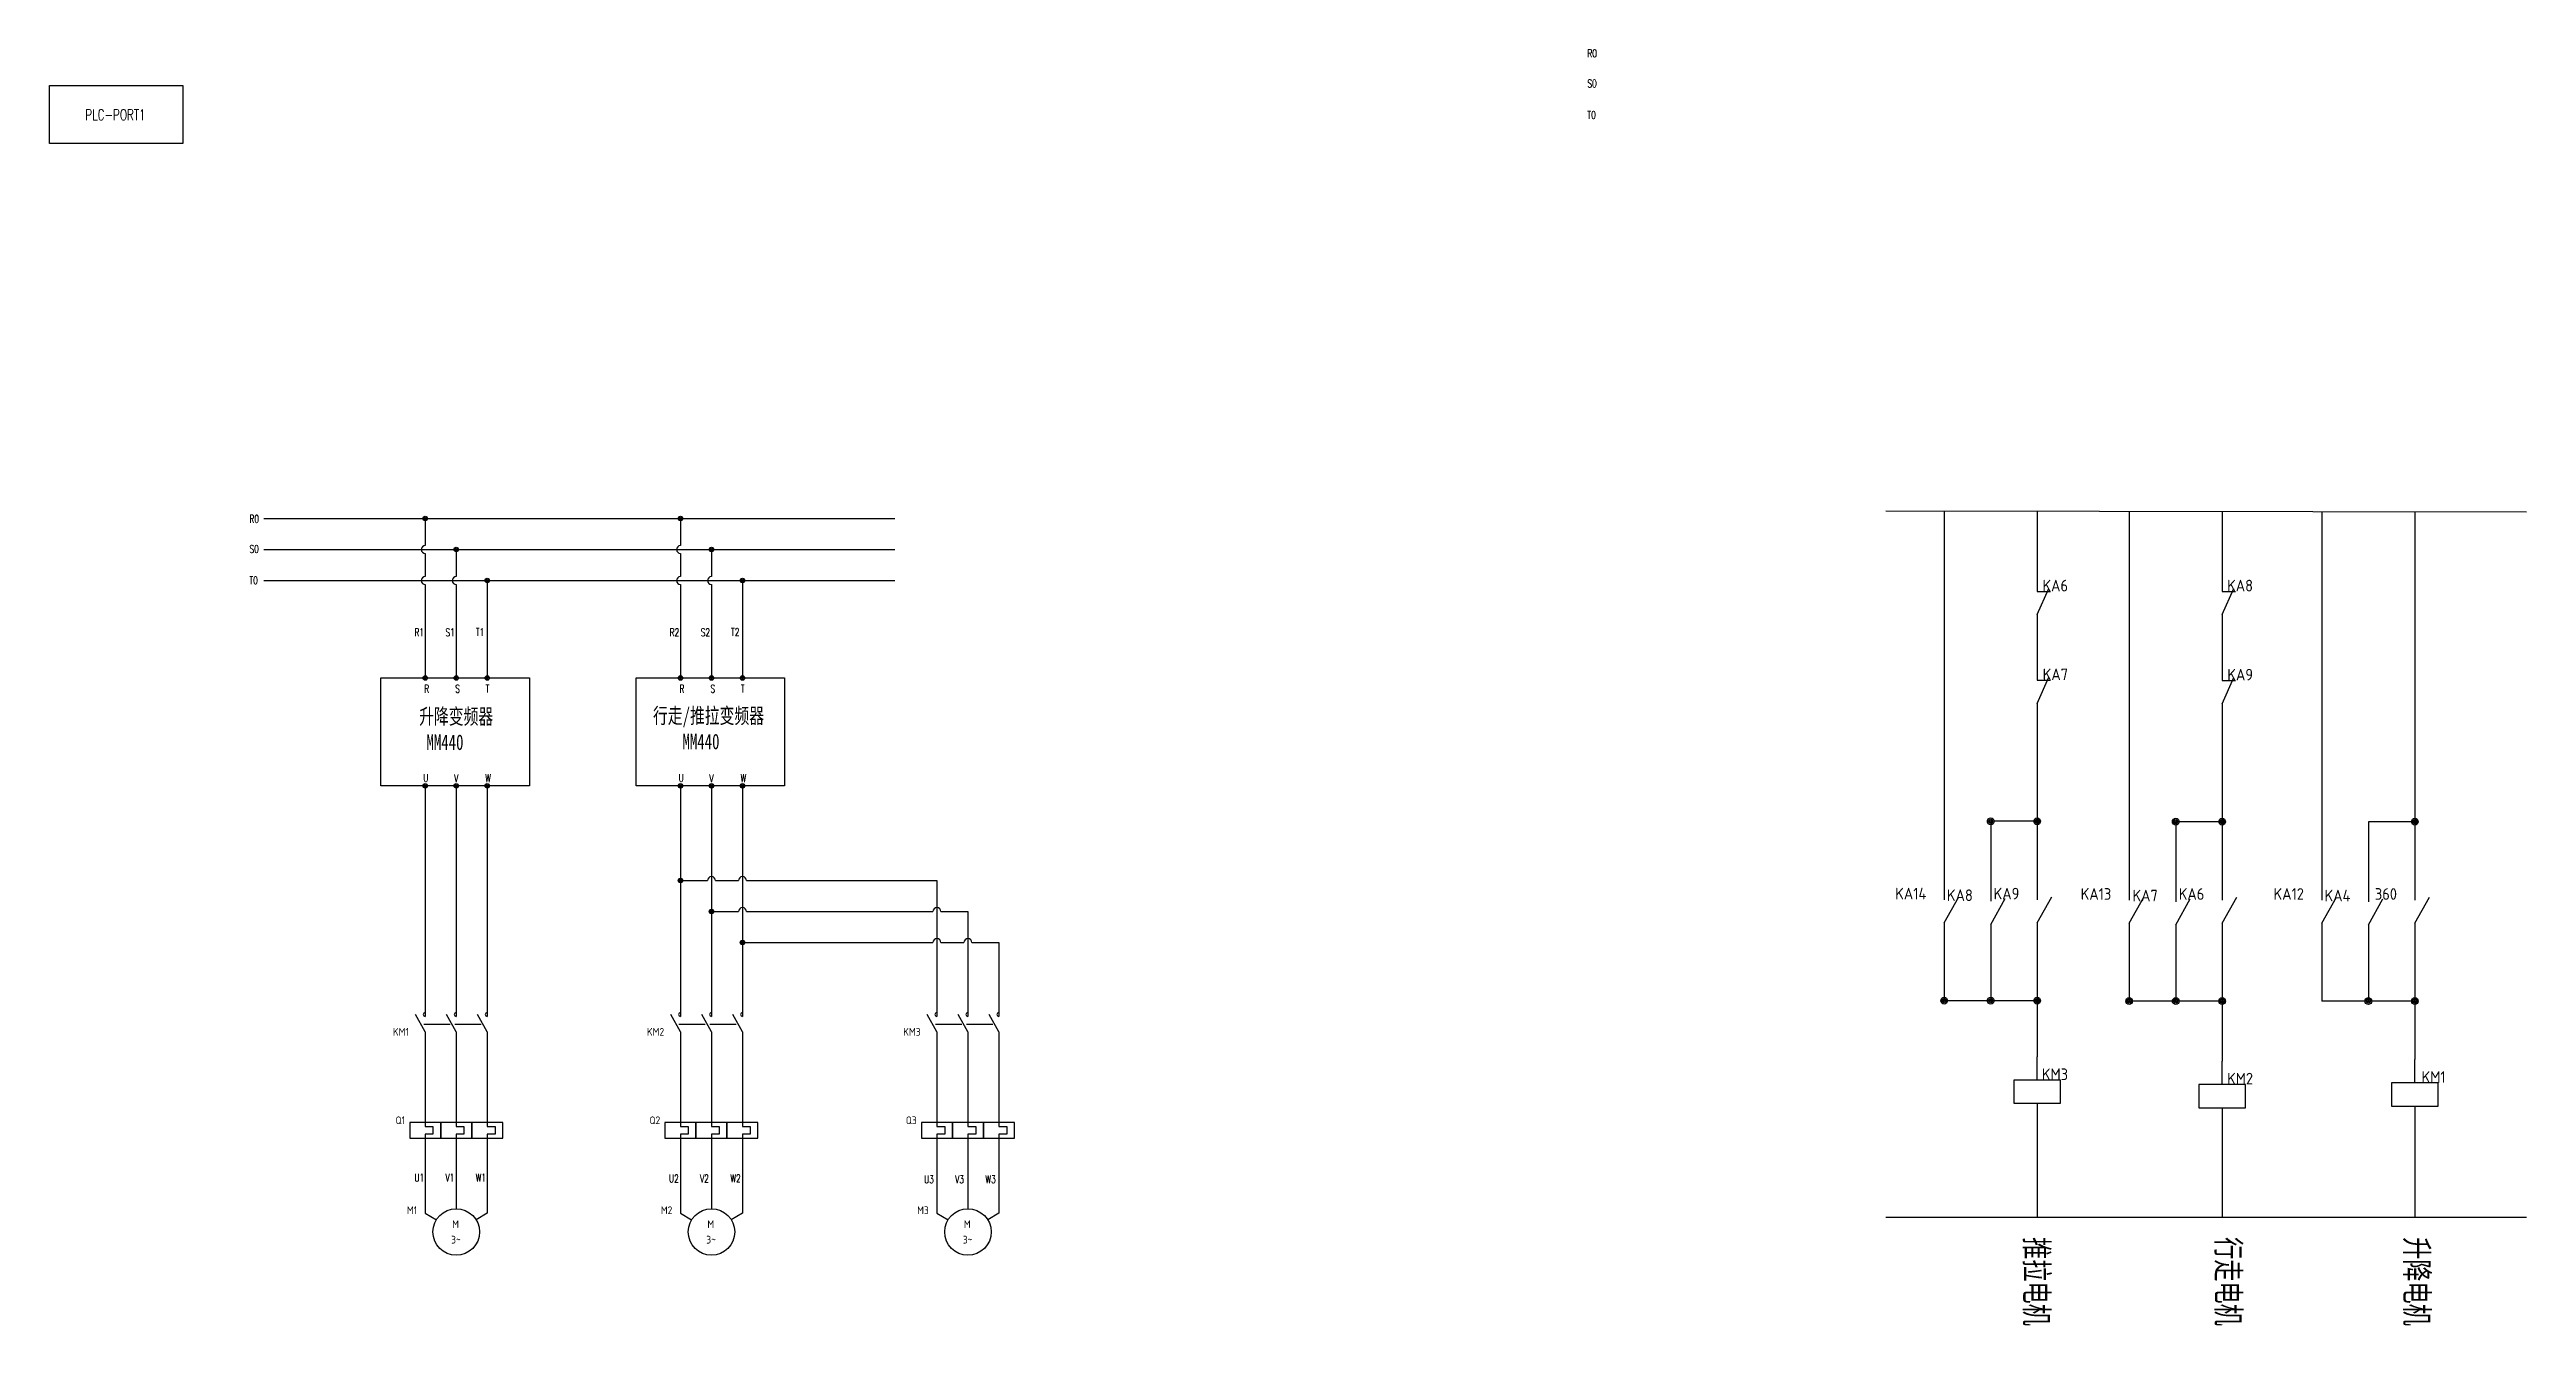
# Model space of a CAD drawing. Header units: millimetres. Extents: x -405 to 4399, y -1432 to 2273.
# Drawn here: x 2993 to 3792, y 1143 to 1554 of the extents above; entities that cross this region are included whole.
import ezdxf
from ezdxf.enums import TextEntityAlignment as Align

# ---------------------------------------------------------------- set-up
doc = ezdxf.new("R2010")
doc.units = ezdxf.units.MM
doc.layers.get('0').update_dxf_attribs({"lineweight": 25})
for name, color, linetype in [('LINK', 9, 'Continuous'), ('MISC', 2, 'Continuous'), ('SYMS', 7, 'Continuous'), ('TAGS', 51, 'Continuous'), ('XREFCHILD', 134, 'Continuous'), ('YEL_14_THHN', 2, 'Continuous')]:
    doc.layers.add(name, color=color, linetype=linetype)
doc.layers.add('剖面线、重合断面轮廓线、表示平面的对角线、范围线及分界线、断裂处边界线', color=4, linetype='Continuous', lineweight=25)
doc.layers.add('剖面线、重合断面轮廓线、表示平面的对角线、范围线及分界线、断裂处边界线 @ 1', color=4, linetype='Continuous', lineweight=25)
doc.styles.add('WD_IEC', font='ISOCP2.shx', dxfattribs={"width": 0.9, "height": 4, "bigfont": 'gbcbig.shx'})
doc.styles.add('字母', font='complex.shx', dxfattribs={"width": 0.7})
doc.styles.add('工程字', font='', dxfattribs={"width": 0.7})
doc.styles.get('工程字').set_extended_font_data('FangSong_GB2312')

msp = doc.modelspace()

# ---------------------------------------------------------------- texts
at = {"layer": '剖面线、重合断面轮廓线、表示平面的对角线、范围线及分界线、断裂处边界线', "attachment_point": 1, "style": '字母'}
for s, width, gutter_width, insert, char_height in [('R0', 9.0758, 17.5, (3489.1, 1554.43), 2.5), ('S0', 9.0758, 17.5, (3489.1, 1544.72), 2.5), ('PLC-PORT1', 0.1324, 0.05, (3004.73, 1535.14), 3.5), ('T0', 9.0758, 17.5, (3489.1, 1534.6), 2.5), ('R0', 9.0758, 17.5, (3057.65, 1404.32), 2.5), ('S0', 9.0758, 17.5, (3057.65, 1394.62), 2.5), ('T0', 9.0758, 17.5, (3057.65, 1384.49), 2.5), ('R1', 9.0758, 17.5, (3110.87, 1367.74), 2.5), ('S1', 9.0758, 17.5, (3120.87, 1367.74), 2.5), ('T1', 9.0758, 17.5, (3130.65, 1367.79), 2.5), ('R2', 9.0758, 17.5, (3193.18, 1367.74), 2.5), ('S2', 9.0758, 17.5, (3203.18, 1367.74), 2.5), ('T2', 9.0758, 17.5, (3212.97, 1367.79), 2.5), ('R', 9.0758, 17.5, (3114.01, 1349.51), 2.5), ('S', 9.0758, 17.5, (3124.01, 1349.51), 2.5), ('T', 9.0758, 17.5, (3133.8, 1349.55), 2.5), ('R', 9.0758, 17.5, (3196.32, 1349.51), 2.5), ('S', 9.0758, 17.5, (3206.32, 1349.51), 2.5), ('T', 9.0758, 17.5, (3216.11, 1349.55), 2.5), ('U', 9.0758, 17.5, (3113.71, 1320.77), 2.5), ('V', 9.0758, 17.5, (3123.67, 1320.64), 2.5), ('W', 9.0758, 17.5, (3133.71, 1320.7), 2.5), ('U', 9.0758, 17.5, (3196.02, 1320.77), 2.5), ('V', 9.0758, 17.5, (3205.98, 1320.64), 2.5), ('W', 9.0758, 17.5, (3216.02, 1320.7), 2.5), ('U1', 9.0758, 17.5, (3110.87, 1191.84), 2.5), ('V1', 9.0758, 17.5, (3120.87, 1191.84), 2.5), ('W1', 9.0758, 17.5, (3130.66, 1191.88), 2.5), ('U2', 9.0758, 17.5, (3192.96, 1191.57), 2.5), ('V2', 9.0758, 17.5, (3202.96, 1191.57), 2.5), ('W2', 9.0758, 17.5, (3212.75, 1191.62), 2.5), ('U3', 9.0758, 17.5, (3275.22, 1191.3), 2.5), ('V3', 9.0758, 17.5, (3285.22, 1191.3), 2.5), ('W3', 9.0758, 17.5, (3295.01, 1191.35), 2.5)]:
    msp.add_mtext_dynamic_manual_height_columns(s, width=width, gutter_width=gutter_width, heights=[0], dxfattribs=dict(at, insert=insert, char_height=char_height))
at = {"layer": '剖面线、重合断面轮廓线、表示平面的对角线、范围线及分界线、断裂处边界线', "char_height": 7.5, "attachment_point": 1, "rotation": 270, "style": '字母'}
for s, insert in [('{\\fSimSun|b0|i0|c134|p2;推拉电机}', (3637.76, 1171.43)), ('{\\fSimSun|b0|i0|c134|p2;行走电机}', (3699.58, 1171.43)), ('{\\fSimSun|b0|i0|c134|p2;升降电机}', (3760.38, 1171.43))]:
    msp.add_mtext_dynamic_manual_height_columns(s, width=30.1043, gutter_width=17.5, heights=[0], dxfattribs=dict(at, insert=insert))
at = {"layer": '剖面线、重合断面轮廓线、表示平面的对角线、范围线及分界线、断裂处边界线 @ 1', "char_height": 5, "attachment_point": 1, "style": '工程字'}
for s, insert in [('{\\fSimSun|b0|i0|c134|p2;升降变频器}\\P MM440', (3112.38, 1341.87)), ('{\\fSimSun|b0|i0|c134|p2;行走/推拉变频器}\\P    MM440', (3187.79, 1342.1))]:
    msp.add_mtext_dynamic_manual_height_columns(s, width=71.9524, gutter_width=17.5, heights=[0], dxfattribs=dict(at, insert=insert))

# ---------------------------------------------------------------- blocks, each defined once
blk = doc.blocks.new('VMS21P')
for p, q in [((0, -2.5), (-3.125, 3.125)), ((0, 7.5), (0, 2.5)), ((0, -2.5), (0, -7.5))]:
    blk.add_line(p, q)
blk.add_arc((0, 3.125), 0.625, 90, 270)
at = {"style": 'WD_IEC'}
for tag, p in [('INST', (-5.25, 7.75)), ('TAG2', (-5.25, 0.75)), ('LOC', (-5.25, 4.25)), ('DESC1', (-5.25, -7.6)), ('XREF', (-5.25, -3.75)), ('DESC3', (-5.25, -14.6)), ('DESC2', (-5.25, -11.1))]:
    blk.add_attdef(tag, text='', height=2.5, dxfattribs=at).set_placement(p, align=Align.RIGHT)
blk.add_attdef('TERM01', text='', height=2, rotation=90, dxfattribs=at).set_placement((-1, 7.5), align=Align.RIGHT)
blk.add_attdef('TERM02', (-1, -7.5), '', height=2, rotation=90, dxfattribs=at)
at = {"style": 'WD_IEC', "flags": 1}
for tag, p, height in [('X4LINK', (-2, 0), 0.32), ('X1LINK', (-0.5, 0), 0.32), ('X2TERM01', (0, 7.5), 0.32), ('X8TERM02', (0, -7.5), 0.32), ('CONTACT', (4, -3.5), 1), ('FAMILY', (4, -5), 1)]:
    blk.add_attdef(tag, p, '', height=height, dxfattribs=at)
blk = doc.blocks.new('WDDOT')
for radius in [0.72, 0.449, 0.223]:
    blk.add_circle((0, 0), radius)
blk = doc.blocks.new('VOL1')
for p, q in [((-5, 2.5), (-5, -2.5)), ((5, 2.5), (-5, 2.5)), ((0, 7.5), (0, 1.25)), ((0, 1.25), (2.5, 1.25)), ((2.5, 1.25), (2.5, -1.25)), ((5, -2.5), (5, 2.5)), ((-5, -2.5), (5, -2.5)), ((0, -1.25), (0, -7.5)), ((2.5, -1.25), (0, -1.25))]:
    blk.add_line(p, q)
at = {"style": 'WD_IEC'}
for tag, p in [('INST', (-6.5, 9)), ('LOC', (-6.5, 5.5)), ('RATING1', (-6.5, -2.5)), ('TAG1', (-6.5, 2)), ('DESC1', (-6.5, -10.35)), ('XREF', (-6.5, -6.5)), ('DESC3', (-6.5, -17.35)), ('DESC2', (-6.5, -13.85))]:
    blk.add_attdef(tag, text='', height=2.5, dxfattribs=at).set_placement(p, align=Align.RIGHT)
at = {"style": 'WD_IEC', "flags": 1}
for tag, p, height in [('MFG', (2.75, 6.5), 1.5), ('X4LINK', (-5, 0), 0.32), ('X2TERM01', (0, 7.5), 0.32), ('CAT', (2.75, 4), 1.5), ('X1LINK', (5, 0), 0.32), ('X8TERM02', (0, -7.5), 0.32), ('ASSYCODE', (1, -4), 1), ('FAMILY', (1, -5.5), 1), ('CATDESC', (1, -7), 1)]:
    blk.add_attdef(tag, p, '', height=height, dxfattribs=at)
at = {"style": 'WD_IEC'}
blk.add_attdef('TERM01', text='', height=2, rotation=90, dxfattribs=at).set_placement((-1, 7.5), align=Align.RIGHT)
blk.add_attdef('TERM02', (-1, -7.5), '', height=2, rotation=90, dxfattribs=at)
blk = doc.blocks.new('VOL2')
for p, q in [((-5, 2.5), (-5, -2.5)), ((5, 2.5), (-5, 2.5)), ((0, 7.5), (0, 1.25)), ((0, 1.25), (2.5, 1.25)), ((2.5, 1.25), (2.5, -1.25)), ((5, -2.5), (5, 2.5)), ((-5, -2.5), (5, -2.5)), ((0, -1.25), (0, -7.5)), ((2.5, -1.25), (0, -1.25))]:
    blk.add_line(p, q)
at = {"style": 'WD_IEC'}
for tag, p in [('INST', (-6.5, 9)), ('LOC', (-6.5, 5.5)), ('RATING1', (-6.5, -2.5)), ('TAG2', (-6.5, 2)), ('DESC1', (-6.5, -10.35)), ('XREF', (-6.5, -6.5)), ('DESC3', (-6.5, -17.35)), ('DESC2', (-6.5, -13.85))]:
    blk.add_attdef(tag, text='', height=2.5, dxfattribs=at).set_placement(p, align=Align.RIGHT)
at = {"style": 'WD_IEC', "flags": 1}
for tag, p, height in [('X4LINK', (-5, 0), 0.32), ('X2TERM01', (0, 7.5), 0.32), ('X1LINK', (5, 0), 0.32), ('X8TERM02', (0, -7.5), 0.32), ('FAMILY', (1, -5.5), 1)]:
    blk.add_attdef(tag, p, '', height=height, dxfattribs=at)
at = {"style": 'WD_IEC'}
blk.add_attdef('TERM01', text='', height=2, rotation=90, dxfattribs=at).set_placement((-1, 7.5), align=Align.RIGHT)
blk.add_attdef('TERM02', (-1, -7.5), '', height=2, rotation=90, dxfattribs=at)
blk = doc.blocks.new('VMO13')
blk.add_circle((0, 0), 7.5)
at = {"style": 'WD_IEC'}
blk.add_attdef('TERM02', (-0.69, 7.75), '', height=2, rotation=90, dxfattribs=at)
for tag, p in [('TAG1', (-12.61, 5.75)), ('INST', (-12.61, 12.75)), ('LOC', (-12.61, 9.25)), ('DESC2', (-12.61, -2)), ('DESC1', (-12.61, 1.5)), ('RATING1', (-12.61, -9)), ('DESC3', (-12.61, -5.5)), ('RATING3', (-12.61, -16)), ('RATING2', (-12.61, -12.5)), ('RATING4', (-12.61, -19.5))]:
    blk.add_attdef(tag, text='', height=2.5, dxfattribs=at).set_placement(p, align=Align.RIGHT)
at = {"style": 'WD_IEC', "flags": 1}
for tag, p, height in [('MFG', (12.75, 9), 1.5), ('CAT', (12.75, 6.5), 1.5), ('X4LINK', (-7.5, 0), 0.32), ('X0TERM01', (-6.4, 3.9), 0.32), ('X2TERM02', (0, 7.5), 0.32), ('X0TERM03', (6.4, 3.9), 0.32), ('X1LINK', (7.5, 0), 0.32), ('X8TERM04', (0, -7.5), 0.32), ('ASSYCODE', (1, -9), 1), ('FAMILY', (1, -10.5), 1), ('CATDESC', (1, -12), 1)]:
    blk.add_attdef(tag, p, '', height=height, dxfattribs=at)
at = {"style": 'WD_IEC'}
for tag, p in [('TERM01', (-7.35, 4.34)), ('TERM03', (9.35, 4.53)), ('TERM04', (-0.59, -7.92))]:
    blk.add_attdef(tag, text='', height=2, rotation=90, dxfattribs=at).set_placement(p, align=Align.RIGHT)
for tag, p in [('M', (-0.22, 1.27)), ('3~', (-0.12, -3.73))]:
    blk.add_attdef(tag, text='', height=2.5, dxfattribs=at).set_placement(p, align=Align.CENTER)
at = {"lineweight": 15, "style": 'WD_IEC'}
blk.add_attdef('XREF', text='', height=2.5, dxfattribs=at).set_placement((-12.61, -23), align=Align.RIGHT)
blk = doc.blocks.new('HSS21')
for p, q in [((-7.5, 0), (-2.5, 0)), ((2.5, 0), (-3.12, -3.12)), ((2.5, 0), (7.5, 0))]:
    blk.add_line(p, q)
at = {"style": 'WD_IEC'}
for tag, p in [('INST', (-2.5, 13.62)), ('LOC', (-2.5, 10.12)), ('TAG2', (-2.56, 1.34)), ('DESC1', (-2.5, -10)), ('DESC3', (-2.5, -17)), ('DESC2', (-2.5, -13.5))]:
    blk.add_attdef(tag, text='', height=2.5, dxfattribs=at).set_placement(p, align=Align.RIGHT)
for tag, p, height, flags in [('X4TERM01', (-7.5, 0), 0.32, 1), ('TERM01', (-7.5, 1), 2, 8), ('X1TERM02', (7.5, 0), 0.32, 1), ('X2LINK', (0, -0.5), 0.32, 1), ('X8LINK', (0, -2), 0.32, 1), ('CONTACT', (6.5, -2.25), 1, 1), ('FAMILY', (6.5, -3.75), 1, 1), ('COMMON', (7.75, -3.5), 1, 1)]:
    blk.add_attdef(tag, p, '', height=height, dxfattribs=dict(at, flags=flags))
at = {"style": 'WD_IEC', "flags": 8}
for tag, height, p in [('TERM02', 2, (7.5, 1)), ('XREF', 2.5, (-2.5, -6.25))]:
    blk.add_attdef(tag, text='', height=height, dxfattribs=at).set_placement(p, align=Align.RIGHT)
at = {"lineweight": 15, "style": 'WD_IEC'}
blk.add_attdef('STATE', (2.5, -6.35), '', height=2.5, dxfattribs=at)
blk = doc.blocks.new('HSS22')
for p, q in [((-7.5, 0), (-2.5, 0)), ((2.5, 0), (-3.125, 2.5)), ((-2.5, 0), (-2.5, 2.8678)), ((2.5, 0), (7.5, 0))]:
    blk.add_line(p, q)
at = {"style": 'WD_IEC'}
for tag, p in [('INST', (-2.5, 13.625)), ('LOC', (-2.5, 10.125)), ('TAG2', (-2.5, 6.625)), ('DESC1', (-2.5, -10)), ('DESC3', (-2.5, -17)), ('DESC2', (-2.5, -13.5))]:
    blk.add_attdef(tag, text='', height=2.5, dxfattribs=at).set_placement(p, align=Align.RIGHT)
for tag, p, height, flags in [('X4TERM01', (-7.5, 0), 0.32, 1), ('TERM01', (-7.5, 1), 2, 8), ('X2LINK', (0, 2), 0.32, 1), ('X8LINK', (0, 0.1796), 0.32, 1), ('X1TERM02', (7.5, 0), 0.32, 1), ('CONTACT', (6.5, -2.25), 1, 1), ('FAMILY', (6.5, -3.75), 1, 1), ('COMMON', (7.75, -3.5), 1, 1)]:
    blk.add_attdef(tag, p, '', height=height, dxfattribs=dict(at, flags=flags))
at = {"style": 'WD_IEC', "flags": 8}
for tag, height, p in [('TERM02', 2, (7.5, 1)), ('XREF', 2.5, (-2.5, -6.25))]:
    blk.add_attdef(tag, text='', height=height, dxfattribs=at).set_placement(p, align=Align.RIGHT)
at = {"lineweight": 15, "style": 'WD_IEC'}
blk.add_attdef('STATE', (2.5, -6.35), '', height=2.5, dxfattribs=at)
blk = doc.blocks.new('HCR1')
for p, q in [((-2.5, 0), (-7.5, 0)), ((2.5, 0), (7.5, 0))]:
    blk.add_line(p, q)
blk.add_lwpolyline([(-2.5, -5), (2.5, -5), (2.5, 5), (-2.5, 5)], close=True)
at = {"style": 'WD_IEC'}
for tag, p in [('INST', (-2.5, 13.62)), ('LOC', (-2.5, 10.12)), ('TAG1', (-2.5, 6.62)), ('DESC1', (-2.5, -10)), ('DESC3', (-2.5, -17)), ('DESC2', (-2.5, -13.5))]:
    blk.add_attdef(tag, text='', height=2.5, dxfattribs=at).set_placement(p, align=Align.RIGHT)
for tag, p, height, flags in [('MFG', (4.92, 12.12), 1.5, 9), ('CAT', (4.92, 9.62), 1.5, 9), ('X4TERM01', (-7.5, 0), 0.32, 1), ('TERM01', (-7.5, 1), 2, 8), ('X2LINK', (0, 5), 0.32, 1), ('X1TERM02', (7.5, 0), 0.32, 1), ('X8LINK', (0, -5), 0.32, 1), ('ASSYCODE', (3.5, -1.5), 1, 1), ('FAMILY', (3.5, -3), 1, 1), ('CATDESC', (3.5, -4.5), 1, 1)]:
    blk.add_attdef(tag, p, '', height=height, dxfattribs=dict(at, flags=flags))
at = {"style": 'WD_IEC', "flags": 8}
blk.add_attdef('TERM02', text='', height=2, dxfattribs=at).set_placement((7.5, 1), align=Align.RIGHT)
at = {"lineweight": 15, "style": 'WD_IEC'}
for tag, p in [('NO', (26.25, 0)), ('NC', (26.25, -4))]:
    blk.add_attdef(tag, text='', height=2.5, dxfattribs=at).set_placement(p, align=Align.RIGHT)
for tag, p in [('XREFNO', (27.75, 0)), ('XREFNC', (27.75, -4))]:
    blk.add_attdef(tag, p, '', height=2.5, dxfattribs=at)

# ---------------------------------------------------------------- linework, layer by layer
at = {"layer": 'LINK'}
for points in [[(3113.84, 1240.11), (3122.34, 1240.11)], [(3123.84, 1240.11), (3132.34, 1240.11)], [(3196.14, 1240.11), (3204.64, 1240.11)], [(3206.14, 1240.11), (3214.64, 1240.11)], [(3278.84, 1240.11), (3287.34, 1240.11)], [(3288.84, 1240.11), (3297.34, 1240.11)], [(3119.34, 1205.86), (3119.34, 1205.86)], [(3129.34, 1205.86), (3129.34, 1205.86)], [(3201.65, 1205.86), (3201.65, 1205.86)], [(3211.65, 1205.86), (3211.65, 1205.86)], [(3284.34, 1205.86), (3284.34, 1205.86)], [(3294.34, 1205.86), (3294.34, 1205.86)]]:
    msp.add_lwpolyline(points, dxfattribs=at)
at = {"layer": 'YEL_14_THHN'}
for p, q in [((3062.3, 1403.17), (3265.74, 1403.17)), ((3114.34, 1403.17), (3114.34, 1394.44)), ((3196.65, 1403.17), (3196.65, 1394.44)), ((3585.32, 1405.66), (3791.92, 1405.28)), ((3604.15, 1405.63), (3604.15, 1287.74)), ((3634.15, 1405.57), (3634.15, 1387.17)), ((3663.81, 1405.52), (3663.81, 1287.63)), ((3693.81, 1405.46), (3693.81, 1387.17)), ((3725.93, 1405.4), (3725.93, 1287.63)), ((3755.93, 1405.35), (3755.93, 1287.63)), ((3062.3, 1393.17), (3265.74, 1393.17)), ((3114.34, 1391.9), (3114.34, 1384.44)), ((3124.34, 1393.17), (3124.34, 1384.44)), ((3196.65, 1391.9), (3196.65, 1384.44)), ((3206.65, 1393.17), (3206.65, 1384.44)), ((3062.3, 1383.17), (3265.74, 1383.17)), ((3114.34, 1381.9), (3114.34, 1351.76)), ((3124.34, 1381.9), (3124.34, 1351.76)), ((3134.34, 1383.17), (3134.34, 1351.76)), ((3196.65, 1381.9), (3196.65, 1351.76)), ((3206.65, 1381.9), (3206.65, 1351.76)), ((3216.65, 1383.17), (3216.65, 1351.76)), ((3634.15, 1364.67), (3634.15, 1358.55)), ((3693.81, 1364.67), (3693.81, 1358.44)), ((3634.15, 1336.05), (3634.15, 1287.74)), ((3693.81, 1335.94), (3693.81, 1287.63)), ((3114.34, 1316.95), (3114.34, 1247.61)), ((3124.34, 1316.95), (3124.34, 1247.61)), ((3134.34, 1316.95), (3134.34, 1247.61)), ((3196.65, 1316.95), (3196.65, 1247.61)), ((3206.65, 1316.95), (3206.65, 1247.61)), ((3216.65, 1316.95), (3216.65, 1247.61)), ((3619.15, 1305.52), (3619.15, 1287.22)), ((3634.15, 1305.52), (3619.15, 1305.52)), ((3678.81, 1305.41), (3678.81, 1287.11)), ((3693.81, 1305.41), (3678.81, 1305.41)), ((3740.93, 1305.41), (3740.93, 1287.11)), ((3755.93, 1305.41), (3740.93, 1305.41)), ((3196.65, 1286.42), (3205.38, 1286.42)), ((3207.92, 1286.42), (3215.38, 1286.42)), ((3217.92, 1286.42), (3279.34, 1286.42)), ((3279.34, 1286.42), (3279.34, 1247.61)), ((3206.65, 1276.42), (3215.38, 1276.42)), ((3217.92, 1276.42), (3278.07, 1276.42)), ((3280.61, 1276.42), (3289.34, 1276.42)), ((3289.34, 1276.42), (3289.34, 1247.61)), ((3216.65, 1266.42), (3278.07, 1266.42)), ((3280.61, 1266.42), (3288.07, 1266.42)), ((3290.61, 1266.42), (3299.34, 1266.42)), ((3299.34, 1266.42), (3299.34, 1247.61)), ((3604.15, 1265.24), (3604.15, 1247.68)), ((3619.15, 1264.72), (3619.15, 1247.68)), ((3634.15, 1265.24), (3634.15, 1229.58)), ((3663.81, 1265.13), (3663.81, 1247.56)), ((3678.81, 1264.61), (3678.81, 1247.56)), ((3693.81, 1265.13), (3693.81, 1228.16)), ((3725.93, 1265.13), (3725.93, 1247.56)), ((3740.93, 1264.61), (3740.93, 1247.56)), ((3755.93, 1265.13), (3755.93, 1228.68)), ((3619.15, 1247.68), (3604.15, 1247.68)), ((3634.15, 1247.68), (3619.15, 1247.68)), ((3678.81, 1247.56), (3663.81, 1247.56)), ((3693.81, 1247.56), (3678.81, 1247.56)), ((3740.93, 1247.56), (3725.93, 1247.56)), ((3755.93, 1247.56), (3740.93, 1247.56)), ((3114.34, 1232.61), (3114.34, 1213.36)), ((3124.34, 1232.61), (3124.34, 1213.36)), ((3134.34, 1232.61), (3134.34, 1213.36)), ((3196.64, 1232.61), (3196.64, 1213.36)), ((3206.64, 1232.61), (3206.64, 1213.36)), ((3216.64, 1232.61), (3216.64, 1213.36)), ((3279.34, 1232.61), (3279.34, 1213.36)), ((3289.34, 1232.61), (3289.34, 1213.36)), ((3299.34, 1232.61), (3299.34, 1213.36)), ((3114.34, 1212.61), (3114.34, 1212.61)), ((3114.34, 1212.61), (3114.34, 1212.61)), ((3634.15, 1207.08), (3634.15, 1177.94)), ((3755.93, 1206.18), (3755.93, 1177.83)), ((3114.34, 1198.36), (3114.34, 1179.18)), ((3124.34, 1198.36), (3124.34, 1180.59)), ((3134.34, 1198.36), (3134.34, 1179.18)), ((3196.64, 1198.36), (3196.64, 1179.18)), ((3206.64, 1198.36), (3206.64, 1180.59)), ((3216.64, 1198.36), (3216.64, 1179.18)), ((3279.34, 1198.36), (3279.34, 1179.18)), ((3289.34, 1198.36), (3289.34, 1180.59)), ((3299.34, 1198.36), (3299.34, 1179.18)), ((3693.81, 1205.66), (3693.81, 1177.83)), ((3114.34, 1179.18), (3117.94, 1176.99)), ((3134.34, 1179.18), (3130.75, 1176.99)), ((3196.64, 1179.18), (3200.23, 1176.99)), ((3216.64, 1179.18), (3213.04, 1176.99)), ((3279.34, 1179.18), (3282.93, 1176.99)), ((3299.34, 1179.18), (3295.74, 1176.99)), ((3585.32, 1177.83), (3791.92, 1177.83))]:
    msp.add_line(p, q, dxfattribs=at)
for centre, start, end in [((3114.34, 1393.17), 90, 270), ((3196.65, 1393.17), 90, 270), ((3114.34, 1383.17), 90, 270), ((3124.34, 1383.17), 90, 270), ((3196.65, 1383.17), 90, 270), ((3206.65, 1383.17), 90, 270), ((3206.65, 1286.42), 0, 180), ((3216.65, 1286.42), 0, 180), ((3216.65, 1276.42), 0, 180), ((3279.34, 1276.42), 0, 180), ((3279.34, 1266.42), 0, 180), ((3289.34, 1266.42), 0, 180)]:
    msp.add_arc(centre, 1.27, start, end, dxfattribs=at)
at = {"layer": '剖面线、重合断面轮廓线、表示平面的对角线、范围线及分界线、断裂处边界线'}
for points in [[(2993.19, 1542.79), (3036.19, 1542.79), (3036.19, 1524.17), (2993.19, 1524.17)], [(3099.99, 1351.76), (3147.92, 1351.76), (3147.92, 1316.95), (3099.99, 1316.95)], [(3182.31, 1351.76), (3230.23, 1351.76), (3230.23, 1316.95), (3182.31, 1316.95)]]:
    msp.add_lwpolyline(points, close=True, dxfattribs=at)

# ---------------------------------------------------------------- block references
at = {"layer": 'SYMS'}
for name, p in [('WDDOT', (3114.34, 1403.17)), ('WDDOT', (3196.65, 1403.17)), ('WDDOT', (3124.34, 1393.17)), ('WDDOT', (3206.65, 1393.17)), ('WDDOT', (3134.34, 1383.17)), ('WDDOT', (3216.65, 1383.17)), ('WDDOT', (3114.34, 1351.76)), ('WDDOT', (3124.34, 1351.76)), ('WDDOT', (3134.34, 1351.76)), ('WDDOT', (3196.65, 1351.76)), ('WDDOT', (3206.65, 1351.76)), ('WDDOT', (3216.65, 1351.76)), ('WDDOT', (3114.34, 1316.95)), ('WDDOT', (3124.34, 1316.95)), ('WDDOT', (3134.34, 1316.95)), ('WDDOT', (3196.65, 1316.95)), ('WDDOT', (3206.65, 1316.95)), ('WDDOT', (3216.65, 1316.95)), ('WDDOT', (3196.65, 1286.42)), ('WDDOT', (3206.65, 1276.42)), ('WDDOT', (3216.65, 1266.42)), ('VMS21P', (3124.34, 1240.11)), ('VMS21P', (3134.34, 1240.11)), ('VMS21P', (3206.64, 1240.11)), ('VMS21P', (3216.64, 1240.11)), ('VMS21P', (3289.34, 1240.11)), ('VMS21P', (3299.34, 1240.11)), ('VOL2', (3124.34, 1205.86)), ('VOL2', (3134.34, 1205.86)), ('VOL2', (3206.64, 1205.86)), ('VOL2', (3216.64, 1205.86)), ('VOL2', (3289.34, 1205.86)), ('VOL2', (3299.34, 1205.86))]:
    msp.add_blockref(name, p, dxfattribs=at)
ref = msp.add_blockref('HSS22', (3634.15, 1375.92), dxfattribs=dict(at, xscale=1.5, yscale=1.5, zscale=1.5, rotation=270))
ref.add_attrib('TAG2', 'KA6', dxfattribs={"layer": 'TAGS', "height": 3.75, "style": 'WD_IEC'}).set_placement((3644.09, 1379.67), align=Align.RIGHT)
ref = msp.add_blockref('HSS22', (3693.81, 1375.92), dxfattribs=dict(at, xscale=1.5, yscale=1.5, zscale=1.5, rotation=270))
ref.add_attrib('TAG2', 'KA8', dxfattribs={"layer": 'TAGS', "height": 3.75, "style": 'WD_IEC'}).set_placement((3703.75, 1379.67), align=Align.RIGHT)
ref = msp.add_blockref('HSS22', (3634.15, 1347.3), dxfattribs=dict(at, xscale=1.5, yscale=1.5, zscale=1.5, rotation=270))
ref.add_attrib('TAG2', 'KA7', dxfattribs={"layer": 'TAGS', "height": 3.75, "style": 'WD_IEC'}).set_placement((3644.09, 1351.05), align=Align.RIGHT)
ref = msp.add_blockref('HSS22', (3693.81, 1347.19), dxfattribs=dict(at, xscale=1.5, yscale=1.5, zscale=1.5, rotation=270))
ref.add_attrib('TAG2', 'KA9', dxfattribs={"layer": 'TAGS', "height": 3.75, "style": 'WD_IEC'}).set_placement((3703.75, 1350.94), align=Align.RIGHT)
at = {"layer": 'SYMS', "xscale": 1.5, "yscale": 1.5, "zscale": 1.5, "rotation": 270}
for p in [(3619.15, 1305.52), (3634.15, 1305.52), (3678.81, 1305.41), (3693.81, 1305.41), (3755.93, 1305.41), (3604.15, 1247.68), (3619.15, 1247.68), (3634.15, 1247.68), (3663.81, 1247.56), (3678.81, 1247.56), (3693.81, 1247.56), (3740.93, 1247.56), (3755.93, 1247.56)]:
    msp.add_blockref('WDDOT', p, dxfattribs=at)
at = {"layer": 'SYMS'}
ref = msp.add_blockref('HSS21', (3604.15, 1276.49), dxfattribs=dict(at, xscale=-1.5, yscale=1.5, zscale=1.5, rotation=90))
ref.add_attrib('TAG2', 'KA14', dxfattribs={"layer": 'TAGS', "height": 3.75, "style": 'WD_IEC'}).set_placement((3598.39, 1280.33), align=Align.RIGHT)
ref = msp.add_blockref('HSS21', (3619.15, 1275.97), dxfattribs=dict(at, xscale=-1.5, yscale=1.5, zscale=1.5, rotation=90))
ref.add_attrib('TAG2', 'KA8', dxfattribs={"layer": 'TAGS', "height": 3.75, "style": 'WD_IEC'}).set_placement((3613.39, 1279.81), align=Align.RIGHT)
ref = msp.add_blockref('HSS21', (3634.15, 1276.49), dxfattribs=dict(at, xscale=-1.5, yscale=1.5, zscale=1.5, rotation=90))
ref.add_attrib('TAG2', 'KA9', dxfattribs={"layer": 'TAGS', "height": 3.75, "style": 'WD_IEC'}).set_placement((3628.39, 1280.33), align=Align.RIGHT)
ref = msp.add_blockref('HSS21', (3663.81, 1276.38), dxfattribs=dict(at, xscale=-1.5, yscale=1.5, zscale=1.5, rotation=90))
ref.add_attrib('TAG2', 'KA13', dxfattribs={"layer": 'TAGS', "height": 3.75, "style": 'WD_IEC'}).set_placement((3658.04, 1280.22), align=Align.RIGHT)
ref = msp.add_blockref('HSS21', (3678.81, 1275.86), dxfattribs=dict(at, xscale=-1.5, yscale=1.5, zscale=1.5, rotation=90))
ref.add_attrib('TAG2', 'KA7', dxfattribs={"layer": 'TAGS', "height": 3.75, "style": 'WD_IEC'}).set_placement((3673.04, 1279.7), align=Align.RIGHT)
ref = msp.add_blockref('HSS21', (3693.81, 1276.38), dxfattribs=dict(at, xscale=-1.5, yscale=1.5, zscale=1.5, rotation=90))
ref.add_attrib('TAG2', 'KA6', dxfattribs={"layer": 'TAGS', "height": 3.75, "style": 'WD_IEC'}).set_placement((3688.04, 1280.22), align=Align.RIGHT)
ref = msp.add_blockref('HSS21', (3725.93, 1276.38), dxfattribs=dict(at, xscale=-1.5, yscale=1.5, zscale=1.5, rotation=90))
ref.add_attrib('TAG2', 'KA12', dxfattribs={"layer": 'TAGS', "height": 3.75, "style": 'WD_IEC'}).set_placement((3720.16, 1280.22), align=Align.RIGHT)
ref = msp.add_blockref('HSS21', (3740.93, 1275.86), dxfattribs=dict(at, xscale=-1.5, yscale=1.5, zscale=1.5, rotation=90))
ref.add_attrib('TAG2', 'KA4', dxfattribs={"layer": 'TAGS', "height": 3.75, "style": 'WD_IEC'}).set_placement((3735.16, 1279.7), align=Align.RIGHT)
ref = msp.add_blockref('HSS21', (3755.93, 1276.38), dxfattribs=dict(at, xscale=-1.5, yscale=1.5, zscale=1.5, rotation=90))
ref.add_attrib('TAG2', '360', dxfattribs={"layer": 'TAGS', "height": 3.75, "style": 'WD_IEC'}).set_placement((3750.16, 1280.22), align=Align.RIGHT)
ref = msp.add_blockref('VMS21P', (3114.34, 1240.11), dxfattribs=at)
ref.add_attrib('XREF', 'KM1', dxfattribs={"layer": 'XREFCHILD', "height": 2.5, "style": 'WD_IEC'}).set_placement((3109.09, 1236.36), align=Align.RIGHT)
ref = msp.add_blockref('VMS21P', (3196.64, 1240.11), dxfattribs=at)
ref.add_attrib('XREF', 'KM2', dxfattribs={"layer": 'XREFCHILD', "height": 2.5, "style": 'WD_IEC'}).set_placement((3191.39, 1236.36), align=Align.RIGHT)
ref = msp.add_blockref('VMS21P', (3279.34, 1240.11), dxfattribs=at)
ref.add_attrib('XREF', 'KM3', dxfattribs={"layer": 'XREFCHILD', "height": 2.5, "style": 'WD_IEC'}).set_placement((3274.09, 1236.36), align=Align.RIGHT)
ref = msp.add_blockref('HCR1', (3634.15, 1218.33), dxfattribs=dict(at, xscale=1.5, yscale=1.5, zscale=1.5, rotation=270))
ref.add_attrib('TAG1', 'KM3', dxfattribs={"layer": 'TAGS', "height": 3.75, "style": 'WD_IEC'}).set_placement((3644.09, 1222.08), align=Align.RIGHT)
ref = msp.add_blockref('HCR1', (3693.81, 1216.91), dxfattribs=dict(at, xscale=1.5, yscale=1.5, zscale=1.5, rotation=270))
ref.add_attrib('TAG1', 'KM2', dxfattribs={"layer": 'TAGS', "height": 3.75, "style": 'WD_IEC'}).set_placement((3703.75, 1220.66), align=Align.RIGHT)
ref = msp.add_blockref('HCR1', (3755.93, 1217.43), dxfattribs=dict(at, xscale=1.5, yscale=1.5, zscale=1.5, rotation=270))
ref.add_attrib('TAG1', 'KM1', dxfattribs={"layer": 'TAGS', "height": 3.75, "style": 'WD_IEC'}).set_placement((3765.86, 1221.18), align=Align.RIGHT)
ref = msp.add_blockref('VOL1', (3114.34, 1205.86), dxfattribs=at)
ref.add_attrib('TAG1', 'Q1', dxfattribs={"layer": 'TAGS', "height": 2.5, "style": 'WD_IEC'}).set_placement((3107.84, 1207.86), align=Align.RIGHT)
ref = msp.add_blockref('VOL1', (3196.64, 1205.86), dxfattribs=at)
ref.add_attrib('TAG1', 'Q2', dxfattribs={"layer": 'TAGS', "height": 2.5, "style": 'WD_IEC'}).set_placement((3190.14, 1207.86), align=Align.RIGHT)
ref = msp.add_blockref('VOL1', (3279.34, 1205.86), dxfattribs=at)
ref.add_attrib('TAG1', 'Q3', dxfattribs={"layer": 'TAGS', "height": 2.5, "style": 'WD_IEC'}).set_placement((3272.84, 1207.86), align=Align.RIGHT)
ref = msp.add_blockref('VMO13', (3124.34, 1173.09), dxfattribs=at)
ref.add_attrib('M', 'M', dxfattribs={"layer": 'MISC', "height": 2.5, "style": 'WD_IEC'}).set_placement((3124.12, 1174.35), align=Align.CENTER)
ref.add_attrib('3~', '3~', dxfattribs={"layer": 'MISC', "height": 2.5, "style": 'WD_IEC'}).set_placement((3124.22, 1169.35), align=Align.CENTER)
ref.add_attrib('TAG1', 'M1', dxfattribs={"layer": 'TAGS', "height": 2.5, "style": 'WD_IEC'}).set_placement((3111.73, 1178.84), align=Align.RIGHT)
ref = msp.add_blockref('VMO13', (3206.64, 1173.09), dxfattribs=at)
ref.add_attrib('M', 'M', dxfattribs={"layer": 'MISC', "height": 2.5, "style": 'WD_IEC'}).set_placement((3206.41, 1174.35), align=Align.CENTER)
ref.add_attrib('3~', '3~', dxfattribs={"layer": 'MISC', "height": 2.5, "style": 'WD_IEC'}).set_placement((3206.52, 1169.35), align=Align.CENTER)
ref.add_attrib('TAG1', 'M2', dxfattribs={"layer": 'TAGS', "height": 2.5, "style": 'WD_IEC'}).set_placement((3194.03, 1178.84), align=Align.RIGHT)
ref = msp.add_blockref('VMO13', (3289.34, 1173.09), dxfattribs=at)
ref.add_attrib('M', 'M', dxfattribs={"layer": 'MISC', "height": 2.5, "style": 'WD_IEC'}).set_placement((3289.11, 1174.35), align=Align.CENTER)
ref.add_attrib('3~', '3~', dxfattribs={"layer": 'MISC', "height": 2.5, "style": 'WD_IEC'}).set_placement((3289.22, 1169.35), align=Align.CENTER)
ref.add_attrib('TAG1', 'M3', dxfattribs={"layer": 'TAGS', "height": 2.5, "style": 'WD_IEC'}).set_placement((3276.73, 1178.84), align=Align.RIGHT)

msp.set_redraw_order([(e.dxf.handle, doc.entitydb.next_handle()) for e in msp.query("TEXT MTEXT ATTDEF DIMENSION ARC_DIMENSION")])  # texts and dimensions are drawn at this point

doc.saveas('drawing.dxf')
